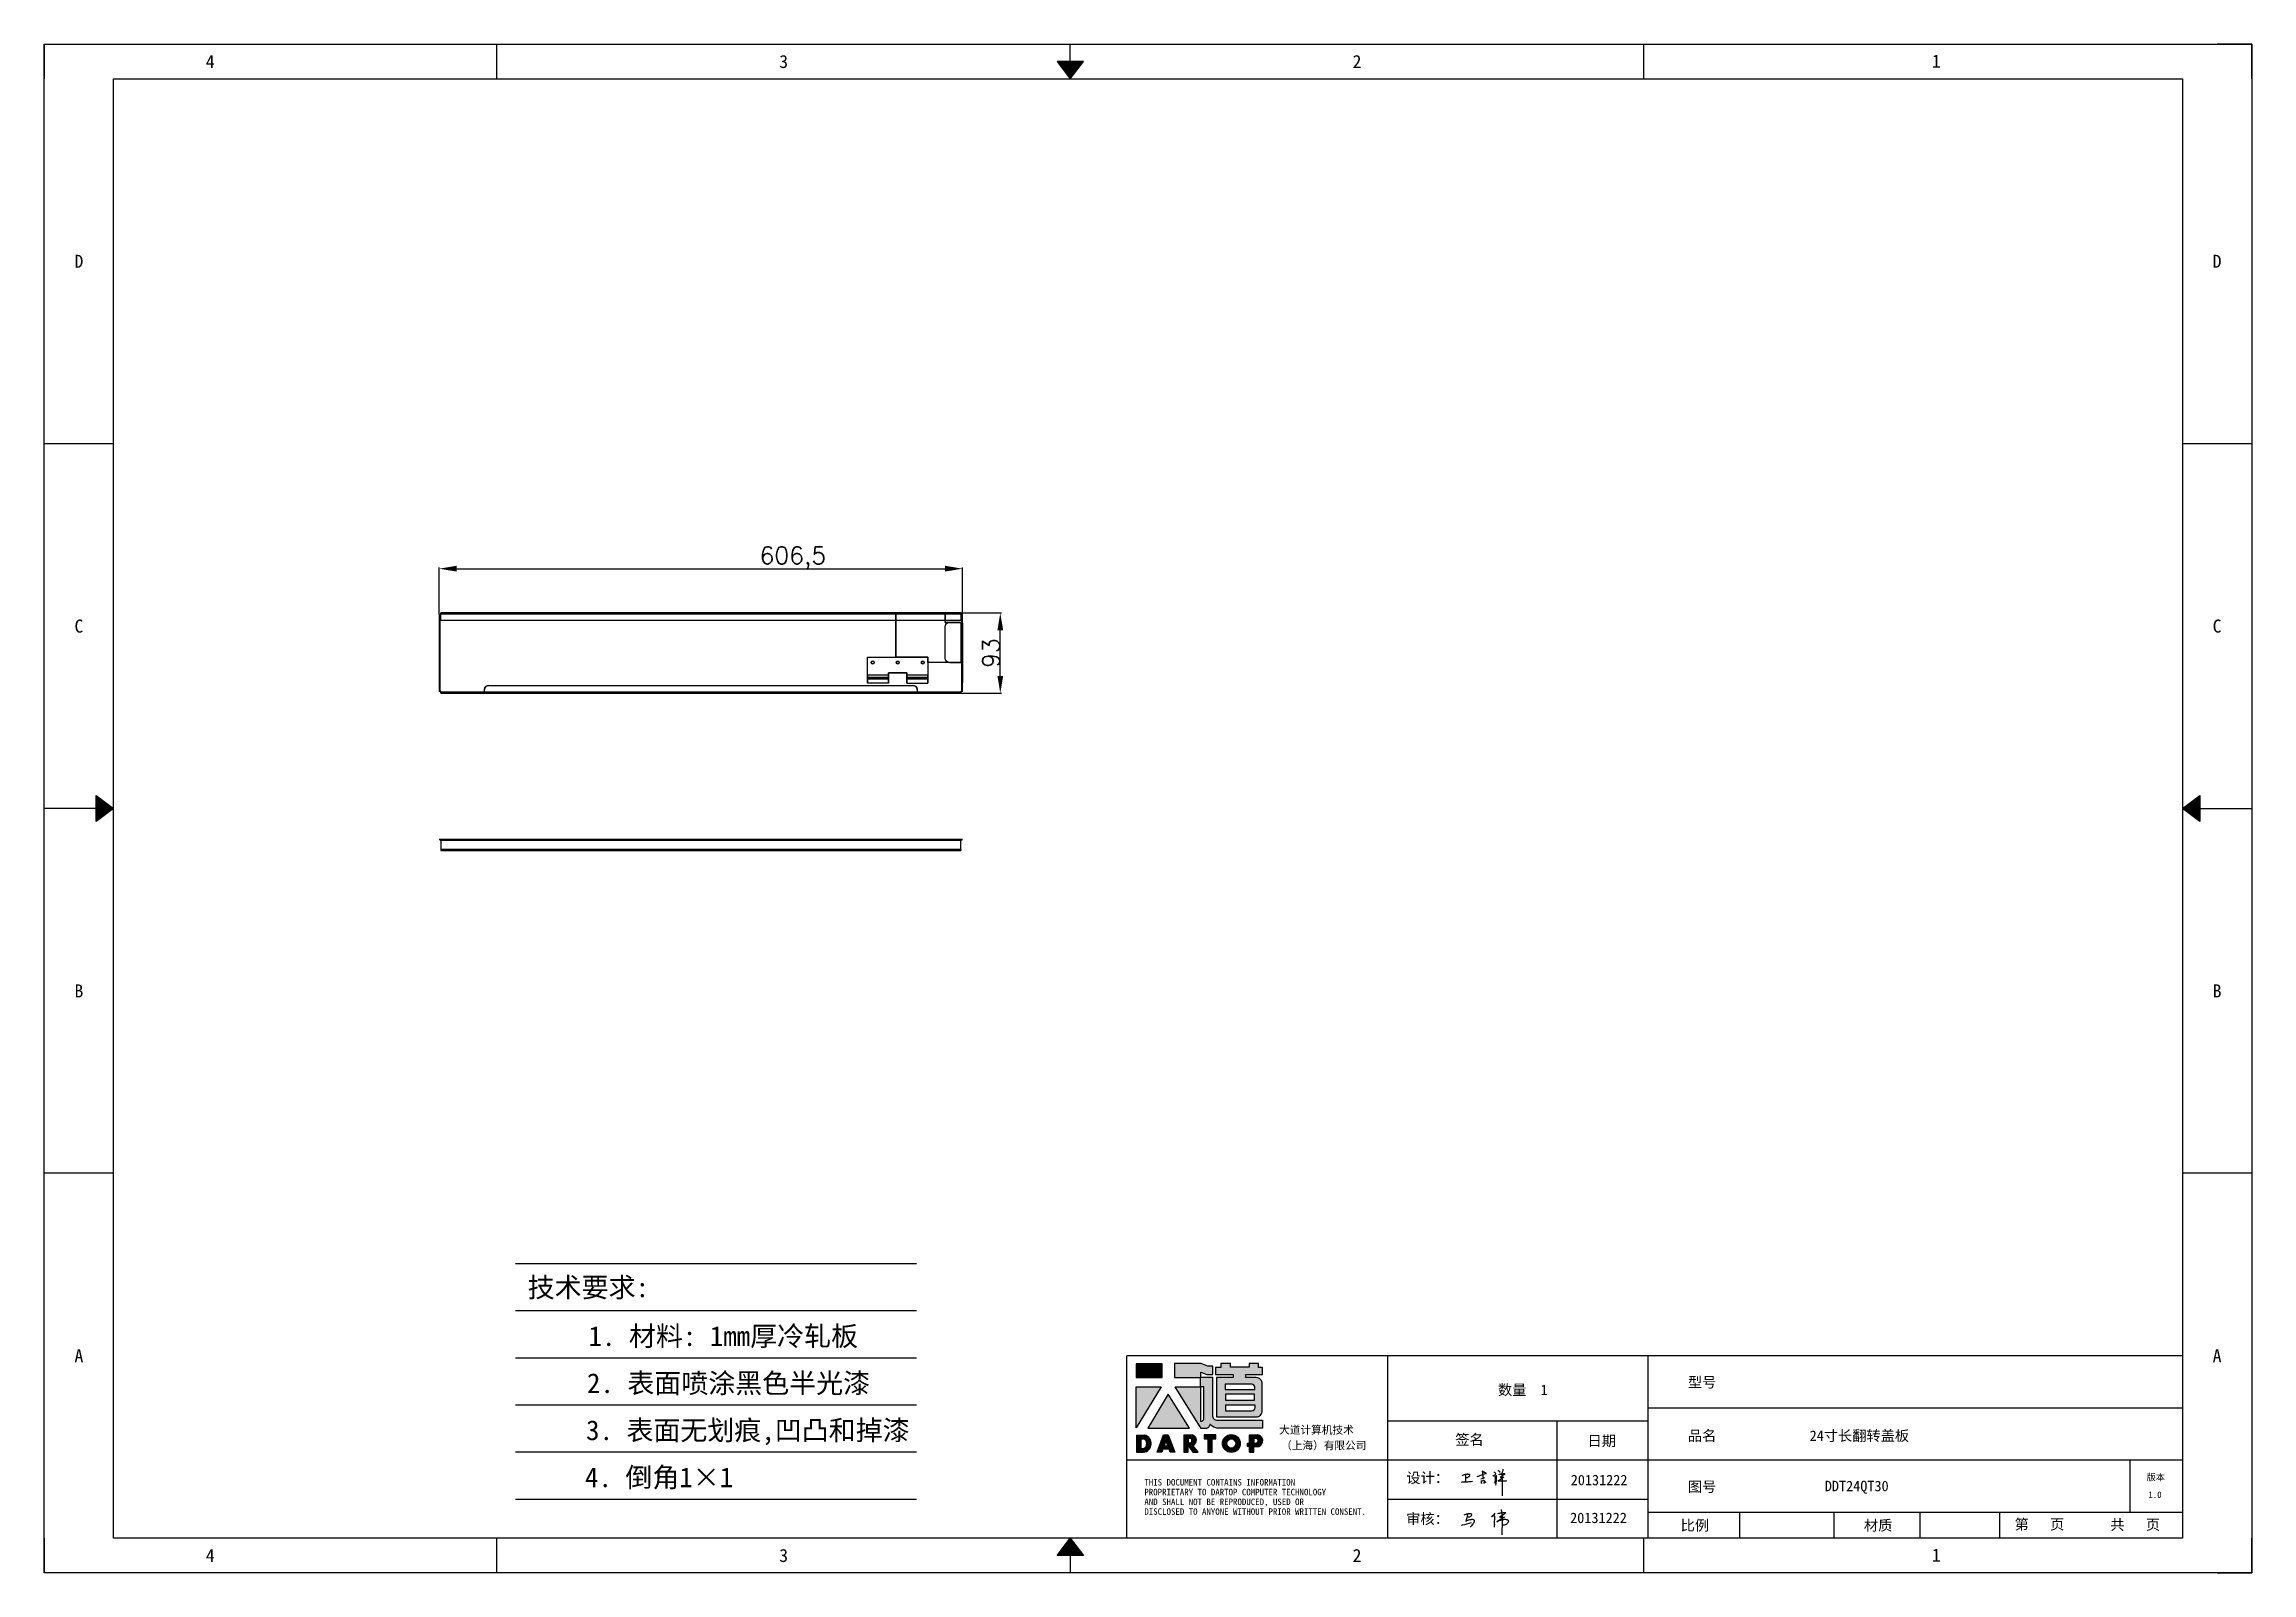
# Model space of a CAD drawing. Header units: millimetres. Extents: x 120943 to 145233, y 4425 to 40233.
# Drawn here: x 121957 to 124516, y 19467 to 21240 of the extents above; entities that cross this region are included whole.
import ezdxf
from ezdxf.enums import TextEntityAlignment as Align

# ---------------------------------------------------------------- set-up
doc = ezdxf.new("R2010")
doc.units = ezdxf.units.MM
doc.linetypes.add('DOT', pattern=[0.25, 0, -0.25])
doc.layers.add('4', color=7, linetype='Continuous')
doc.layers.add('print', color=30, linetype='Continuous')
doc.layers.add('dim', color=2, linetype='Continuous', lineweight=9)
doc.styles.add('Dartop', font='SIMFANG.TTF')
doc.styles.add('HZ', font='SimSun.ttf')
doc.styles.add('hzHT', font='SIMHEI.TTF')
doc.styles.get("Standard").update_dxf_attribs({"font": 'txt', "bigfont": 'gbcbig.shx'})
doc.dimstyles.new('ISO-25', dxfattribs={"dimtxt": 20, "dimasz": 20, "dimexe": 1.25, "dimexo": 0.625, "dimtad": 1, "dimtxsty": 'Standard', "dimcen": 2.5, "dimadec": 0, "dimazin": 0, "dimtfac": 1, "dimtmove": 0, "dimatfit": 3, "dimfxl": 1, "dimarcsym": 0})

msp = doc.modelspace()

# ---------------------------------------------------------------- texts
at = {"color": 0}
for s, height, style, p in [('4', 15.108, 'Dartop', (122149.38, 21219.728)), ('3', 15.108, 'Dartop', (122814.133, 21219.728)), ('2', 15.108, 'Dartop', (123478.886, 21219.728)), ('1', 15.108, 'Dartop', (124150.525, 21220.207)), ('D', 15.108, 'Dartop', (121997.13, 20988.072)), ('D', 15.108, 'Dartop', (124476.015, 20988.072)), ('C', 15.108, 'Dartop', (121997.13, 20565.047)), ('C', 15.108, 'Dartop', (124476.015, 20565.047)), ('B', 15.108, 'Dartop', (121997.13, 20142.022)), ('B', 15.108, 'Dartop', (124476.015, 20142.022)), ('A', 15.108, 'Dartop', (121997.13, 19718.998)), ('A', 15.108, 'Dartop', (124476.015, 19718.998)), ('数量  1', 12.0864, 'hzHT', (123671.147, 19679.379)), ('型号', 12.0864, 'hzHT', (123879.005, 19688.254)), ('品名', 12.0864, 'hzHT', (123879.005, 19626.207)), ('24寸长翻转盖板', 12.0864, 'hzHT', (124061.306, 19626.237)), ('签名', 12.0864, 'hzHT', (123609.3, 19621.779)), ('日期', 12.0864, 'hzHT', (123762.662, 19620.292)), ('20131222', 12.0864, 'hzHT', (123759.56, 19574.853)), ('版本', 7.554, 'hzHT', (124404.929, 19578.079)), ('图号', 12.0864, 'hzHT', (123879.005, 19567.131)), ('DDT24QT30', 12.0864, 'hzHT', (124058.238, 19567.919)), ('1.0', 7.554, 'Dartop', (124404.02, 19557.891)), ('20131222', 12.0864, 'hzHT', (123758.841, 19530.998)), ('比例', 12.0864, 'hzHT', (123870.577, 19522.279)), ('材质', 12.0864, 'hzHT', (124083.077, 19522.279)), ('第   页', 12.0864, 'hzHT', (124270.045, 19523.533)), ('共   页', 12.0864, 'hzHT', (124381.069, 19523.092)), ('4', 15.108, 'Dartop', (122149.38, 19487.342)), ('3', 15.108, 'Dartop', (122814.133, 19487.342)), ('2', 15.108, 'Dartop', (123478.886, 19487.342)), ('1', 15.108, 'Dartop', (124150.525, 19487.821))]:
    msp.add_text(s, height=height, dxfattribs=dict(at, style=style)).set_placement(p, align=Align.MIDDLE_CENTER)
at = {"style": 'HZ'}
for s, p in [('技术要求:', (122587.761, 19798.277)), ('1. 材料: 1mm厚冷轧板', (122744.239, 19741.79)), ('    2. 表面喷涂黑色半光漆    ', (122750.304, 19687.19)), ('3. 表面无划痕,凹凸和掉漆', (122772.689, 19632.59)), ('4. 倒角1×1         ', (122739.944, 19577.99))]:
    msp.add_text(s, height=22.932, dxfattribs=at).set_placement(p, align=Align.MIDDLE_CENTER)
at = {"color": 0, "style": 'hzHT'}
for s, height, p in [('设计：', 12.0864, (123536.083, 19571.423)), ('THIS DOCUMENT CONTAINS INFORMATION', 7.55401, (123232.371, 19568.447)), ('PROPRIETARY TO DARTOP COMPUTER TECHNOLOGY', 7.55401, (123232.371, 19557.116)), ('AND SHALL NOT BE REPRODUCED, USED OR', 7.55401, (123232.371, 19545.785)), ('DISCLOSED TO ANYONE WITHOUT PRIOR WRITTEN CONSENT.', 7.55401, (123232.371, 19534.454)), ('审核：', 12.0864, (123535.903, 19523.829))]:
    msp.add_text(s, height=height, dxfattribs=at).set_placement(p)
at = {"layer": '4', "color": 0, "style": 'hzHT'}
for s, p in [('大道计算机技术', (123388.609, 19628.447)), ('（上海）有限公司', (123390.89, 19610.38))]:
    msp.add_text(s, height=9.0648, dxfattribs=at).set_placement(p)

# ---------------------------------------------------------------- blocks, each defined once
blk = doc.blocks.new('*D1128')
at = {"layer": 'Defpoints', "color": 0}
for p in [(123021.4, 20631.6), (122414.9, 20578.3, -1), (123021.4, 20578.3, -1)]:
    blk.add_point(p, dxfattribs=at)
at = {"layer": 'dim', "color": 0, "lineweight": -2}
for p, q in [((122414.9, 20579), (122414.9, 20632.9)), ((122434.9, 20631.6), (123001.4, 20631.6)), ((123021.4, 20579), (123021.4, 20632.9))]:
    blk.add_line(p, q, dxfattribs=at)
at = {"layer": 'dim', "color": 0}
for points in [[(122434.9, 20635), (122434.9, 20628.3), (122414.9, 20631.6)], [(123001.4, 20635), (123001.4, 20628.3), (123021.4, 20631.6)]]:
    blk.add_solid(points, dxfattribs=at)
at = {"layer": 'dim', "color": 0, "insert": (122824.9, 20643.9), "char_height": 20, "attachment_point": 5}
blk.add_mtext('606,5', dxfattribs=at)
blk = doc.blocks.new('*D1129')
at = {"layer": 'Defpoints', "color": 0}
for p in [(123019.4, 20580.3, -1), (123065.3, 20580.3), (123019.4, 20487.3, -1)]:
    blk.add_point(p, dxfattribs=at)
at = {"layer": 'dim', "color": 0, "lineweight": -2}
for p, q in [((123020, 20580.3), (123066.6, 20580.3)), ((123065.3, 20507.3), (123065.3, 20560.3)), ((123020, 20487.3), (123066.6, 20487.3))]:
    blk.add_line(p, q, dxfattribs=at)
at = {"layer": 'dim', "color": 0}
for points in [[(123062, 20560.3), (123068.7, 20560.3), (123065.3, 20580.3)], [(123062, 20507.3), (123068.7, 20507.3), (123065.3, 20487.3)]]:
    blk.add_solid(points, dxfattribs=at)
at = {"layer": 'dim', "color": 0, "insert": (123054.7, 20533.8), "char_height": 20, "attachment_point": 5, "rotation": 90}
blk.add_mtext('93', dxfattribs=at)
blk = doc.blocks.new('*U535')
at = {"color": 254, "linetype": 'Continuous', "extrusion": (0, 0, -1)}
for points in [[(-17, 0.333), (-16.812, 0.25), (-17, 0.5)], [(-17, 0.333), (-17.188, 0.25), (-16.812, 0.25)], [(-17, 0.333), (-17, 0.5), (-17.188, 0.25)]]:
    blk.add_solid(points, dxfattribs=at)
blk = doc.blocks.new('*U534')
at = {"color": 254, "linetype": 'Continuous', "extrusion": (0, 0, -1)}
for points in [[(-33.167, 11), (-33, 11), (-33.25, 11.188)], [(-33.167, 11), (-33.25, 11.188), (-33.25, 10.812)], [(-33.167, 11), (-33.25, 10.812), (-33, 11)]]:
    blk.add_solid(points, dxfattribs=at)
blk = doc.blocks.new('*U536')
at = {"color": 254, "linetype": 'Continuous'}
for points in [[(17, 21.667), (17.188, 21.75), (16.812, 21.75)], [(17, 21.667), (16.812, 21.75), (17, 21.5)], [(17, 21.667), (17, 21.5), (17.188, 21.75)]]:
    blk.add_solid(points, dxfattribs=at)
blk = doc.blocks.new('*U533')
at = {"color": 254, "linetype": 'Continuous', "extrusion": (0, 0, -1)}
for points in [[(-0.833, 11), (-0.75, 10.812), (-0.75, 11.188)], [(-0.833, 11), (-0.75, 11.188), (-1, 11)], [(-0.833, 11), (-1, 11), (-0.75, 10.812)]]:
    blk.add_solid(points, dxfattribs=at)
blk = doc.blocks.new('dadao')
for p, q in [((48, 19.2), (44.9, 10.4)), ((44.9, 10.4), (51.2, 10.4)), ((51.2, 10.4), (48, 19.2))]:
    blk.add_line(p, q)
for points in [[(41.8, 121.6), (41.8, 143.7), (-0.4, 143.7), (-0.4, 121.6), (41.8, 121.6)], [(104.8, 122), (104.8, 130.3), (114.1, 126.3), (124.2, 126.3), (124.2, 139.6), (115.9, 139.6), (105.1, 143.9), (61.5, 143.9)], [(61.7, 144), (61.7, 121.3), (103.9, 121.3)], [(113.4, 38.7), (105.1, 38.7), (63, 106.5), (103.9, 106.5), (103.9, 120.9), (103.9, 121.3)], [(109.7, 53.6), (109.7, 106.2), (104.3, 106.2), (104.3, 50.4), (106.6, 50.4)], [(144.6, 94.4), (144.6, 84.8), (192, 84.8), (192, 94.1), (144.9, 94.1)], [(120.2, 45), (119.5, 45), (119.5, 44.6)], [(0, 28), (0, 0), (11.8, 0)], [(0.1, 28), (14, 28)], [(7.1, 21.8), (7.1, 6.1), (12, 6.1)], [(7.1, 21.8), (11.4, 21.8)], [(76.8, 28.2), (76.8, 0), (84.1, 0), (84.1, 11.1), (91.6, -0.1), (100.3, -0.1), (91.7, 11.1)], [(76.8, 28.2), (90.6, 28.2)], [(84, 22.7), (84, 15.3), (87.2, 15.3)], [(84, 22.7), (87.3, 22.7)], [(183.7, 0), (183.7, 9.6), (180.6, 9.6), (180.6, 14.9), (183.8, 14.9), (183.8, 28.1), (196.1, 28.1), (196.5, 28.1)], [(183.7, 0), (190.9, 0), (190.9, 9.6), (198.8, 9.6)], [(194.9, 22.3), (190.8, 22.3), (190.8, 15), (194.4, 15)]]:
    blk.add_lwpolyline(points)
blk.add_lwpolyline([(137.1, 144.2), (137.1, 137.9), (128.3, 137.9), (128.3, 126.5), (157.3, 126.5), (157.3, 121.5), (130.3, 121.5), (130.3, 57.5), (194.4, 57.5, 0.414214), (204.4, 67.5), (204.4, 111.3, 0.414214), (194.4, 121.3), (177.5, 121.3), (177.5, 126.3), (204.7, 126.3), (204.7, 137.7), (198.2, 137.7), (198.2, 143.9), (183.3, 143.9), (183.3, 138), (153, 138), (153, 144.2), (137.1, 144.2)], format="xyb", close=True)
for points in [[(104.8, 122), (123.4, 122), (123.4, 60, 0.414214), (131.4, 52), (204.8, 52), (204.8, 39.1), (131.7, 39.1)], [(144.3, 110.8), (144.3, 101.8), (192.3, 101.8), (192.3, 105.5, 0.414214), (187.3, 110.5), (144.3, 110.5)], [(144.6, 77), (144.6, 67.5), (187.6, 67.5, 0.414214), (192.6, 72.5), (192.6, 76.4), (144.6, 76.4)]]:
    blk.add_lwpolyline(points, format="xyb")
for points in [[(-0.3, 106.2), (40.4, 106.2), (-0.3, 39.7), (-0.3, 106.2)], [(51.7, 94.1), (18.4, 39.3), (86.2, 39.3)], [(43.8, 28.2), (51.8, 28.2), (62.6, -0.1), (55, -0.1), (53.2, 5), (42.9, 5), (41.1, 0), (33.6, 0)], [(110, 28.1), (110, 21.9), (116, 21.9), (116, -0.1), (123.2, -0.1), (123.2, 22), (129.2, 22), (129.2, 28.1), (110, 28.1)]]:
    blk.add_lwpolyline(points, close=True)
for radius in [14.5, 7.44]:
    blk.add_circle((154.2, 14.2), radius)
for centre, radius, start, end in [((99.2, 60.7), 12.6, 305.6399, 325.969), ((111.6, 46.7), 8.19, 282.9811, 347.6627), ((136, 61.7), 22.9, 226.7358, 259.3209), ((8.5, 13.9), 8.49, 294.2143, 69.7177), ((9.6, 14.2), 14.4, 278.6604, 72.3203), ((86.4, 19), 3.8, 282.527, 76.7196), ((88.6, 19.4), 8.95, 290.6073, 77.2124), ((193.7, 18.7), 3.8, 280.9891, 72.5513), ((195.7, 18.6), 9.51, 288.8959, 85.2442)]:
    blk.add_arc(centre, radius, start, end)
blk = doc.blocks.new('h')
for p, q in [((20768.1, -2360.9), (20773, -2359.1)), ((20769.5, -2366.9), (20769.8, -2370.6)), ((20769.8, -2370.6), (20770.9, -2378)), ((20770.9, -2378), (20771.5, -2370.6)), ((20772.4, -2369.3), (20774.9, -2367.8)), ((20773, -2359.1), (20784.1, -2355.2)), ((20773.3, -2331.8), (20775.3, -2338.7)), ((20789.1, -2340.9), (20773.5, -2331.9)), ((20775.3, -2338.7), (20775.6, -2351.2)), ((20775.6, -2351.2), (20775.5, -2357.3)), ((20782.2, -2369.2), (20780, -2377.1)), ((20780, -2377.1), (20788.3, -2371.3)), ((20780.1, -2366.4), (20780.8, -2366.4)), ((20781.9, -2367.4), (20782.2, -2369.2)), ((20845.7, -2343.5), (20848.4, -2353)), ((20848.9, -2370.3), (20847.9, -2424)), ((20848.4, -2353), (20848.9, -2370.3))]:
    blk.add_line(p, q)
for points in [[(20696.6, -2372.4, 0.002073), (20710.6, -2371.9, 0.016137), (20719.6, -2371.3, 0.008314), (20736.9, -2369.3)], [(20699.1, -2348.2, -0.029745), (20704.6, -2345.4, -0.046842), (20708.4, -2344.2, -0.00919), (20714.3, -2343, -0.018517), (20717.2, -2342.5, -0.037841), (20720.3, -2342.4, -0.039541), (20723.2, -2342.8, -0.149785), (20726, -2344.3, -0.204935), (20726.9, -2346.6, -0.074872), (20726.5, -2348.3, -0.061615), (20725.6, -2350.3, -0.034204), (20723.8, -2352.6, -0.045776), (20722.3, -2354.1, -0.054985), (20720.4, -2355.3, -0.036348), (20717.3, -2356.5, -0.067752), (20715.7, -2356.8, -0.043553), (20713.2, -2356.7)], [(20755, -2351.9, -0.024077), (20759.9, -2350.1, -0.013147), (20768.7, -2346.5, -0.00522), (20775.4, -2344.1, -0.018517), (20777.3, -2343.4, -0.008274), (20786.3, -2341, -0.039541), (20788.3, -2340.8, -0.079216), (20789.4, -2341, -0.204935)], [(20813.5, -2350.1, 0.007348), (20815.9, -2348.7, 0.008421), (20818, -2347.3, 0.009459), (20819.7, -2346.2, -0.016325), (20820.7, -2345.5, -0.173771), (20821.8, -2345.3, -0.085159), (20823.9, -2346, -0.125883), (20826, -2347.9, -0.160659), (20826.6, -2350.1, -0.010447), (20826.5, -2352.3, -0.008247), (20826.2, -2355.1, -0.002698), (20825.3, -2374, 0.001562), (20823.9, -2383.7, 0.016137)], [(20816.8, -2335, -0.053561), (20819.6, -2336.1, -0.075272), (20821.3, -2337.3, -0.005295), (20822.5, -2338.5, -0.009337), (20823.1, -2339.1, -0.026146), (20823.7, -2339.8, -0.016644), (20824.5, -2340.9)], [(20832.1, -2329.2, -0.053561), (20834.9, -2330.3, -0.075272), (20836.7, -2331.5, -0.005295), (20837.8, -2332.6, -0.009337), (20838.5, -2333.3, -0.026146), (20839, -2334, -0.016644), (20839.8, -2335.1)], [(20836, -2343.7, -0.02797), (20842.1, -2342.6, -0.048868), (20845.6, -2342.2, -0.00919), (20851.1, -2341.4, -0.018517), (20853.9, -2341.1, -0.037841), (20856.7, -2341.2, -0.039541), (20859.4, -2341.6, -0.018282), (20840.6, -2354.7, -0.000937)], [(20847.6, -2340.2, 0.021784), (20849.6, -2335.9, 0.028296), (20850.8, -2332.4, 0.008136), (20851.9, -2328.2, 0.028913), (20852.2, -2327, 0.08193), (20852.1, -2325.9, 0.075058), (20851.7, -2324.7, 0.275043)]]:
    blk.add_lwpolyline(points, format="xyb")
for points in [[(20711.3, -2343.5), (20711.3, -2343.5), (20711.5, -2355.8), (20710.7, -2368), (20710.6, -2371.9)], [(20821.5, -2350.6), (20822.4, -2359.2), (20822.2, -2364.9), (20821.7, -2369), (20821.3, -2376.3), (20823.6, -2368.5), (20827.2, -2366.3), (20829.5, -2366.3)], [(20840.6, -2354.7), (20850, -2354.7), (20855, -2354.3), (20845.9, -2361.1), (20840.5, -2364), (20833, -2367.5), (20863.2, -2367.4), (20865.9, -2367.3)]]:
    blk.add_lwpolyline(points)
for centre, radius, start, end in [((20773.7, -2371.2), 2.3, 121.9907, 163.60158), ((20787.5, -2406), 40.3, 100.61827, 108.24823), ((20780.8, -2367.6), 1.15, 9.4675, 90)]:
    blk.add_arc(centre, radius, start, end)

# ---------------------------------------------------------------- dimensions: what is measured, and where the dimension line sits
at = {"layer": 'dim'}
dim = msp.add_linear_dim(base=(123021.396, 20631.637, 1), p1=(122414.896, 20578.349), p2=(123021.396, 20578.349), dimstyle='ISO-25', dxfattribs=at)
dim.commit()
dim.dimension.update_dxf_attribs({"geometry": '*D1128', "text_midpoint": (122824.941, 20631.637, 1), "dimtype": 160})
dim = msp.add_linear_dim(base=(123065.329, 20580.349, 1), p1=(123019.396, 20487.349), p2=(123019.396, 20580.349), angle=90, dimstyle='ISO-25', dxfattribs=at)
dim.commit()
dim.dimension.update_dxf_attribs({"geometry": '*D1129', "text_midpoint": (123065.329, 20533.849, 1), "dimtype": 160})

# ---------------------------------------------------------------- hatches: boundary and pattern name
for points in [[(123252.939, 19709.642), (123222.804, 19709.642), (123222.804, 19693.897), (123252.939, 19693.897)], [(123251.969, 19682.881), (123222.885, 19682.881), (123222.885, 19635.395)], [(123260.031, 19674.264), (123236.256, 19635.079), (123284.668, 19635.079)], [(123315.407, 19627.061), (123301.649, 19627.061), (123301.649, 19622.696), (123305.942, 19622.696), (123305.942, 19606.967), (123311.081, 19606.967), (123311.081, 19622.707), (123315.407, 19622.707)]]:
    msp.add_hatch(color=0).paths.add_polyline_path(points)
h = msp.add_hatch(color=0)
h.paths.add_polyline_path([(123297.973, 19700.073), (123304.624, 19697.2), (123311.814, 19697.2), (123311.814, 19706.717), (123305.882, 19706.717), (123298.153, 19709.769), (123267.178, 19709.769), (123267.178, 19693.674), (123297.316, 19693.674), (123297.316, 19693.349), (123297.316, 19683.062), (123268.091, 19683.062), (123298.151, 19634.686), (123304.103, 19634.686, 0.27937482), (123308.448, 19638.911), (123308.448, 19639.134), (123308.973, 19639.134, 0.14314537), (123317.168, 19634.964), (123369.402, 19634.964), (123369.402, 19644.138), (123316.946, 19644.138, -0.41421356), (123311.232, 19649.852), (123311.232, 19694.183), (123297.973, 19694.183)])
h.paths.add_polyline_path([(123297.62, 19682.856), (123301.449, 19682.855), (123301.449, 19645.309, -0.08893574), (123299.23, 19643.026), (123297.606, 19643.026)], flags=16)
h = msp.add_hatch(color=0)
h.paths.add_polyline_path([(123369.312, 19705.384), (123364.665, 19705.384), (123364.665, 19709.805), (123354.042, 19709.805), (123354.042, 19705.605), (123332.354, 19705.605), (123332.354, 19710.026), (123320.996, 19710.026), (123320.996, 19705.523), (123314.72, 19705.523), (123314.72, 19697.373), (123335.431, 19697.373), (123335.431, 19693.768), (123316.132, 19693.768), (123316.132, 19648.129), (123361.949, 19648.129, 0.41421356), (123369.09, 19655.271), (123369.09, 19686.526, 0.41421356), (123361.949, 19693.668), (123349.837, 19693.668), (123349.837, 19697.205), (123369.312, 19697.205)])
h.paths.add_polyline_path([(123356.889, 19685.931, -0.41421356), (123360.46, 19682.36), (123360.46, 19679.741), (123326.158, 19679.741), (123326.158, 19685.931)], flags=16)
h.paths.add_polyline_path([(123360.238, 19674.214), (123360.238, 19667.582), (123326.379, 19667.582), (123326.379, 19674.214)], flags=16)
h.paths.add_polyline_path([(123360.681, 19661.614), (123360.681, 19658.774, -0.41421356), (123357.11, 19655.203), (123326.379, 19655.203), (123326.379, 19661.614)], flags=16)
h = msp.add_hatch(color=0)
h.paths.add_polyline_path([(123233.076, 19626.99), (123223.099, 19626.99), (123223.099, 19607.027), (123231.502, 19607.027, 0.79301591)])
h.paths.add_polyline_path([(123231.65, 19611.399), (123228.161, 19611.399), (123228.161, 19622.618), (123231.265, 19622.618, -0.67136089)], flags=16)
h = msp.add_hatch(color=0)
h.paths.add_polyline_path([(123260.106, 19627.154), (123254.412, 19627.154), (123247.089, 19607.005), (123252.483, 19607.005), (123253.752, 19610.576), (123261.059, 19610.576), (123262.356, 19606.962), (123267.793, 19606.962)])
h.paths.add_polyline_path([(123259.663, 19614.425), (123255.136, 19614.425), (123257.358, 19620.756)], flags=16)
h = msp.add_hatch(color=0)
h.paths.add_polyline_path([(123287.784, 19627.14), (123277.971, 19627.14), (123277.971, 19606.994), (123283.157, 19606.994), (123283.157, 19614.981), (123288.487, 19606.922), (123294.753, 19606.922), (123288.619, 19614.93, 0.74405494)])
h.paths.add_polyline_path([(123283.109, 19617.962), (123283.109, 19623.253), (123285.427, 19623.253, -0.79680897), (123285.392, 19617.962)], flags=16)
h = msp.add_hatch(color=0)
h.paths.add_polyline_path([(123322.887, 19617.139, 1), (123343.573, 19617.139, 1)])
h.paths.add_polyline_path([(123338.543, 19617.139, -1), (123327.916, 19617.139, -1)], flags=16)
h = msp.add_hatch(color=0)
h.paths.add_polyline_path([(123363.414, 19627.092), (123363.117, 19627.092), (123354.369, 19627.092), (123354.369, 19617.69), (123352.048, 19617.69), (123352.048, 19613.874), (123354.331, 19613.874), (123354.331, 19607.03), (123359.439, 19607.03), (123359.439, 19613.901), (123365.05, 19613.901, 0.81230381)])
h.paths.add_polyline_path([(123359.363, 19617.716), (123359.363, 19622.975), (123362.269, 19622.975, -0.77821343), (123361.972, 19617.716)], flags=16)

# ---------------------------------------------------------------- linework, layer by layer
at = {"color": 0, "linetype": 'DOT'}
for p, q in [((121956.842, 21239.872), (124476.015, 21239.872)), ((121956.842, 19507.486), (121956.842, 21199.584)), ((124516.303, 21199.584), (124516.303, 19507.486)), ((124476.015, 19467.198), (121956.842, 19467.198))]:
    msp.add_line(p, q, dxfattribs=at)
at = {"color": 0}
for p, q in [((121956.842, 21239.872), (121956.842, 21199.584)), ((121956.842, 21239.872), (121956.842, 21239.872)), ((122481.756, 21199.584), (122481.756, 21239.872)), ((123146.509, 21219.728), (123146.509, 21239.872)), ((123811.262, 21199.584), (123811.262, 21239.872)), ((124516.303, 21239.872), (124476.015, 21239.872)), ((124516.303, 21199.584), (124516.303, 21239.872)), ((122037.419, 19507.486), (122037.419, 21199.584)), ((122037.419, 21199.584), (124435.727, 21199.584)), ((124435.727, 21199.584), (124435.727, 19507.486)), ((122037.419, 20776.559), (121956.842, 20776.559)), ((124516.303, 20776.559), (124435.727, 20776.559)), ((122017.274, 20353.535), (121956.842, 20353.535)), ((124455.871, 20353.535), (124516.303, 20353.535)), ((122037.419, 19930.51), (121956.842, 19930.51)), ((124516.303, 19930.51), (124435.727, 19930.51)), ((124435.727, 19718.998), (123211.977, 19718.998)), ((123211.977, 19507.486), (123211.977, 19718.998)), ((123514.138, 19718.998), (123514.138, 19507.486)), ((123816.298, 19507.486), (123816.298, 19718.998)), ((123816.298, 19658.566), (124435.727, 19658.566)), ((123514.138, 19643.458), (123816.298, 19643.458)), ((123710.542, 19643.458), (123710.542, 19507.486)), ((123211.977, 19598.134), (123514.138, 19598.134)), ((123514.138, 19598.134), (124435.727, 19598.134)), ((124375.295, 19537.702), (124375.295, 19598.134)), ((123514.138, 19552.81), (123816.298, 19552.81)), ((123816.298, 19537.702), (124435.727, 19537.702)), ((123922.606, 19507.486), (123922.606, 19537.702)), ((124032.163, 19507.486), (124032.163, 19537.702)), ((124131.76, 19507.486), (124131.76, 19537.702)), ((124224.214, 19507.486), (124224.214, 19537.702)), ((121956.842, 19507.486), (121956.842, 19467.198)), ((124435.727, 19507.486), (122037.419, 19507.486)), ((122481.756, 19467.198), (122481.756, 19507.486)), ((123811.262, 19467.198), (123811.262, 19507.486)), ((124516.303, 19467.198), (124516.303, 19507.486)), ((123146.509, 19487.342), (123146.509, 19467.198)), ((121956.842, 19467.198), (121956.842, 19467.198)), ((124476.015, 19467.198), (124516.303, 19467.198))]:
    msp.add_line(p, q, dxfattribs=at)
at = {"extrusion": (3.98566e-30, 0, -1)}
for p, q in [((122414.896, 20578.349), (122414.896, 20489.349)), ((122414.896, 20578.349), (122416.896, 20578.349)), ((122416.896, 20578.349), (122416.896, 20580.349)), ((123019.396, 20580.349), (122416.896, 20580.349)), ((123019.396, 20580.349), (123019.396, 20578.349)), ((123019.396, 20578.349), (123021.396, 20578.349)), ((123021.396, 20489.349), (123021.396, 20578.349)), ((122416.896, 20489.349), (122414.896, 20489.349)), ((122416.896, 20487.349), (122416.896, 20489.349)), ((122416.896, 20487.349), (123019.396, 20487.349)), ((123019.396, 20489.349), (123019.396, 20487.349)), ((123021.396, 20489.349), (123019.396, 20489.349))]:
    msp.add_line(p, q, dxfattribs=at)
for p, q in [((122415.896, 20489.349, 1), (122415.896, 20578.349, 1)), ((122416.896, 20578.349, 1), (122415.896, 20578.349, 1)), ((122416.896, 20571.349, 12.7), (122416.896, 20580.349, 12.7)), ((122416.896, 20580.349, 12.7), (123019.396, 20580.349, 12.7)), ((122416.896, 20579.349, 1), (122416.896, 20578.349, 1)), ((122416.896, 20579.349, 1), (123019.396, 20579.349, 1)), ((122944.396, 20528.849, 2), (122944.396, 20579.349, 2)), ((122944.396, 20579.349, 2), (123001.396, 20579.349, 2)), ((123001.396, 20569.349, 2), (123001.396, 20579.349, 2)), ((123019.396, 20580.349, 12.7), (123019.396, 20571.349, 12.7)), ((123019.396, 20578.349, 1), (123019.396, 20579.349, 1)), ((123020.396, 20578.349, 1), (123019.396, 20578.349, 1)), ((123020.396, 20578.349, 1), (123020.396, 20489.349, 1)), ((123019.396, 20571.349, 12.7), (122416.896, 20571.349, 12.7)), ((123019.396, 20569.349, 2), (123001.396, 20569.349, 2)), ((123019.396, 20569.349, 2), (123019.396, 20522.849, 2)), ((123020.396, 20568.349, 22), (123020.396, 20499.349, 22)), ((123020.396, 20568.349, 22), (123021.396, 20568.349, 22)), ((123021.396, 20568.349, 22), (123021.396, 20499.349, 22)), ((122911.396, 20503.849, 2.5), (122911.396, 20528.849, 2.5)), ((122911.396, 20528.849, 2.5), (122981.396, 20528.849, 2.5)), ((122944.396, 20528.849, 2), (122981.396, 20528.849, 2)), ((122981.396, 20528.849, 2), (122981.396, 20522.849, 2)), ((122981.396, 20528.849, 2.5), (122981.396, 20503.849, 2.5)), ((122935.896, 20508.025, 3.25), (122911.396, 20508.025, 3.25)), ((122911.396, 20506.014, 3.25), (122935.896, 20506.014, 3.25)), ((122935.896, 20503.849, 2.5), (122911.396, 20503.849, 2.5)), ((122911.396, 20503.849, 1), (122935.896, 20503.849, 1)), ((122935.896, 20503.849, 2.5), (122911.396, 20503.849, 2.5)), ((122935.896, 20503.849, 2.5), (122935.896, 20510.849, 2.5)), ((122935.896, 20510.849, 2.5), (122956.896, 20510.849, 2.5)), ((122956.896, 20510.849, 2.5), (122956.896, 20503.849, 2.5)), ((122981.396, 20508.025, 3.25), (122956.896, 20508.025, 3.25)), ((122956.896, 20506.014, 3.25), (122981.396, 20506.014, 3.25)), ((122981.396, 20503.849, 2.5), (122956.896, 20503.849, 2.5)), ((122956.896, 20503.849, 1), (122981.396, 20503.849, 1)), ((122981.396, 20503.849, 2.5), (122956.896, 20503.849, 2.5)), ((123019.396, 20522.849, 2), (122981.396, 20522.849, 2)), ((122415.896, 20489.349, 1), (122416.896, 20489.349, 1)), ((122416.896, 20489.349, 1), (122416.896, 20488.349, 1)), ((123019.396, 20488.349, 1), (122416.896, 20488.349, 1)), ((122416.896, 20488.349, 12.7), (122416.896, 20487.349, 12.7)), ((122416.896, 20488.349, 12.7), (122467.396, 20488.349, 12.7)), ((122416.896, 20487.349, 12.7), (123019.396, 20487.349, 12.7)), ((122467.396, 20488.349, 12.7), (122467.396, 20491.349, 12.7)), ((122472.396, 20496.349, 12.7), (122963.896, 20496.349, 12.7)), ((122935.896, 20498.944, 5.03), (122911.396, 20498.944, 5.03)), ((122957.146, 20498.944, 1), (122981.396, 20498.944, 5.03)), ((122968.896, 20491.349, 12.7), (122968.896, 20488.349, 12.7)), ((122968.896, 20488.349, 12.7), (123019.396, 20488.349, 12.7)), ((123019.396, 20488.349, 1), (123019.396, 20489.349, 1)), ((123019.396, 20489.349, 1), (123020.396, 20489.349, 1)), ((123019.396, 20488.349, 12.7), (123019.396, 20487.349, 12.7)), ((123021.396, 20499.349, 22), (123020.396, 20499.349, 22)), ((123019.396, 20316.708, -141.047), (122416.896, 20316.708, -141.047)), ((122416.896, 20316.708, -141.047), (122416.896, 20305.008, -141.047)), ((122416.896, 20305.008, -141.047), (122467.396, 20305.008, -141.047)), ((122467.396, 20306.008, -141.047), (122467.396, 20305.008, -141.047)), ((122968.896, 20306.008, -141.047), (122467.396, 20306.008, -141.047)), ((122968.896, 20305.008, -141.047), (122968.896, 20306.008, -141.047)), ((122968.896, 20305.008, -141.047), (123019.396, 20305.008, -141.047)), ((123019.396, 20305.008, -141.047), (123019.396, 20316.708, -141.047)), ((123646.039, 19529.293), (123643.902, 19528.152)), ((123644.025, 19531.696), (123647.8, 19531.696)), ((123649.813, 19531.879), (123646.039, 19529.293)), ((123646.175, 19540.656), (123647.042, 19533.414)), ((123647.042, 19533.414), (123647.183, 19528.067)), ((123647.8, 19531.696), (123649.813, 19531.879)), ((123643.902, 19528.152), (123640.933, 19526.545)), ((123647.183, 19528.067), (123646.863, 19511.428))]:
    msp.add_line(p, q)
at = {"extrusion": (0, 1, 0)}
for p, q in [((122416.896, 20580.349), (122416.896, 20580.349, 12.7)), ((122416.896, 20580.349, 12.7), (123019.396, 20580.349, 12.7)), ((123019.396, 20580.349), (122416.896, 20580.349)), ((123019.396, 20580.349, 12.7), (123019.396, 20580.349))]:
    msp.add_line(p, q, dxfattribs=at)
at = {"extrusion": (-2.29585e-30, -1, 2.24254e-30)}
for p, q in [((122416.896, 20579.349, 1), (123019.396, 20579.349, 1)), ((122416.896, 20579.349, 1), (122416.896, 20579.349, 11.7)), ((122416.896, 20579.349, 11.7), (123019.396, 20579.349, 11.7)), ((123019.396, 20579.349, 11.7), (123019.396, 20579.349, 1))]:
    msp.add_line(p, q, dxfattribs=at)
at = {"extrusion": (0, 0, -1)}
for p, q in [((122416.896, 20579.349, 11.7), (123019.396, 20579.349, 11.7)), ((122416.896, 20571.349, 11.7), (122416.896, 20579.349, 11.7)), ((122944.396, 20579.349, 1), (122944.396, 20528.849, 1)), ((122944.396, 20579.349, 1), (123001.396, 20579.349, 1)), ((123001.396, 20579.349, 1), (123001.396, 20569.349, 1)), ((123019.396, 20579.349, 11.7), (123019.396, 20571.349, 11.7)), ((123019.396, 20571.349, 11.7), (122416.896, 20571.349, 11.7)), ((123001.396, 20569.349, 1), (123020.396, 20569.349, 1)), ((123001.396, 20527.849, 20), (123001.396, 20564.349, 20)), ((123006.396, 20569.349, 20), (123019.396, 20569.349, 20)), ((123019.396, 20569.349, 20), (123019.396, 20522.849, 20)), ((123020.396, 20569.349, 1), (123020.396, 20522.849, 1)), ((122911.396, 20503.849, 1), (122911.396, 20528.849, 1)), ((122911.396, 20528.849, 1), (122981.396, 20528.849, 1)), ((122981.396, 20528.849, 1), (122944.396, 20528.849, 1)), ((122981.396, 20522.849, 1), (122981.396, 20528.849, 1)), ((122981.396, 20528.849, 1), (122981.396, 20503.849, 1)), ((122911.396, 20503.849, 1), (122935.896, 20503.849, 1)), ((122935.896, 20510.849, 1), (122935.896, 20503.849, 1)), ((122956.896, 20510.849, 1), (122935.896, 20510.849, 1)), ((122956.896, 20503.849, 1), (122956.896, 20510.849, 1)), ((122956.896, 20503.849, 1), (122981.396, 20503.849, 1)), ((123020.396, 20522.849, 1), (122981.396, 20522.849, 1)), ((123006.396, 20522.849, 20), (123019.396, 20522.849, 20)), ((122467.396, 20488.349, 11.7), (122467.396, 20491.349, 11.7)), ((122968.896, 20488.349, 11.7), (122467.396, 20488.349, 11.7)), ((122472.396, 20496.349, 11.7), (122963.896, 20496.349, 11.7)), ((122968.896, 20491.349, 11.7), (122968.896, 20488.349, 11.7))]:
    msp.add_line(p, q, dxfattribs=at)
at = {"extrusion": (-4.27492e-28, 1, 0)}
for p, q in [((122944.396, 20579.349, 1), (123001.396, 20579.349, 1)), ((122944.396, 20579.349, 2), (123001.396, 20579.349, 2)), ((122944.396, 20579.349, 2), (122944.396, 20579.349, 1)), ((123001.396, 20579.349, 2), (123001.396, 20579.349, 1))]:
    msp.add_line(p, q, dxfattribs=at)
at = {"extrusion": (-1, 0, 0)}
for p, q in [((122944.396, 20528.849, 2), (122944.396, 20579.349, 2)), ((122944.396, 20579.349, 1), (122944.396, 20528.849, 1)), ((122944.396, 20579.349, 2), (122944.396, 20579.349, 1)), ((122944.396, 20528.849, 1), (122944.396, 20528.849, 2))]:
    msp.add_line(p, q, dxfattribs=at)
at = {"extrusion": (-1, 0, -2.22045e-16)}
for p, q in [((122956.896, 20510.849, 2.5), (122956.896, 20503.849, 2.5)), ((122956.896, 20510.849, 1), (122956.896, 20510.849, 2.5)), ((122956.896, 20503.849, 1), (122956.896, 20510.849, 1)), ((122956.896, 20508.025, 3.25), (122956.896, 20506.014, 3.25))]:
    msp.add_line(p, q, dxfattribs=at)
at = {"extrusion": (6.31089e-30, 1, -2.22045e-16)}
for p, q in [((122416.896, 20317.708, -140.047), (122414.896, 20317.708, -140.047)), ((122414.896, 20317.708, -51.047), (122414.896, 20317.708, -140.047)), ((122414.896, 20317.708, -51.047), (122416.896, 20317.708, -51.047)), ((122416.896, 20317.708, -142.047), (122416.896, 20317.708, -140.047)), ((122416.896, 20317.708, -142.047), (123019.396, 20317.708, -142.047)), ((122416.896, 20317.708, -51.047), (122416.896, 20317.708, -49.047)), ((123019.396, 20317.708, -49.047), (122416.896, 20317.708, -49.047)), ((123019.396, 20317.708, -140.047), (123019.396, 20317.708, -142.047)), ((123021.396, 20317.708, -140.047), (123019.396, 20317.708, -140.047)), ((123019.396, 20317.708, -51.047), (123021.396, 20317.708, -51.047)), ((123019.396, 20317.708, -49.047), (123019.396, 20317.708, -51.047)), ((123021.396, 20317.708, -140.047), (123021.396, 20317.708, -51.047))]:
    msp.add_line(p, q, dxfattribs=at)
at = {"extrusion": (0, -1, 2.22045e-16)}
for p, q in [((122415.896, 20316.708, -140.047), (122416.896, 20316.708, -140.047)), ((122415.896, 20316.708, -140.047), (122415.896, 20316.708, -51.047)), ((122416.896, 20316.708, -51.047), (122415.896, 20316.708, -51.047)), ((122416.896, 20316.708, -140.047), (122416.896, 20316.708, -141.047)), ((123019.396, 20316.708, -141.047), (122416.896, 20316.708, -141.047)), ((122416.896, 20316.708, -50.047), (122416.896, 20316.708, -51.047)), ((122416.896, 20316.708, -50.047), (123019.396, 20316.708, -50.047)), ((123019.396, 20316.708, -141.047), (123019.396, 20316.708, -140.047)), ((123019.396, 20316.708, -140.047), (123020.396, 20316.708, -140.047)), ((123020.396, 20316.708, -51.047), (123019.396, 20316.708, -51.047)), ((123019.396, 20316.708, -51.047), (123019.396, 20316.708, -50.047)), ((123020.396, 20316.708, -51.047), (123020.396, 20316.708, -140.047))]:
    msp.add_line(p, q, dxfattribs=at)
at = {"extrusion": (0, -2.22045e-16, -1)}
for p, q in [((122416.896, 20317.708, -142.047), (122416.896, 20305.008, -142.047)), ((122416.896, 20317.708, -142.047), (123019.396, 20317.708, -142.047)), ((122416.896, 20306.008, -58.047), (122416.896, 20305.008, -58.047)), ((123019.396, 20306.008, -58.047), (122416.896, 20306.008, -58.047)), ((122416.896, 20305.008, -142.047), (123019.396, 20305.008, -142.047)), ((123019.396, 20305.008, -58.047), (122416.896, 20305.008, -58.047)), ((123019.396, 20305.008, -142.047), (123019.396, 20317.708, -142.047)), ((123019.396, 20306.008, -58.047), (123019.396, 20305.008, -58.047))]:
    msp.add_line(p, q, dxfattribs=at)
at = {"extrusion": (-2.29585e-30, -2.22045e-16, -1)}
for p, q in [((122416.896, 20316.708, -50.047), (123019.396, 20316.708, -50.047)), ((122416.896, 20316.708, -50.047), (122416.896, 20306.008, -50.047)), ((122416.896, 20306.008, -50.047), (123019.396, 20306.008, -50.047)), ((123019.396, 20306.008, -50.047), (123019.396, 20316.708, -50.047))]:
    msp.add_line(p, q, dxfattribs=at)
at = {"extrusion": (0, 1, -2.22045e-16)}
for p, q in [((122416.896, 20306.008, -50.047), (123019.396, 20306.008, -50.047)), ((122416.896, 20306.008, -58.047), (122416.896, 20306.008, -50.047)), ((123019.396, 20306.008, -58.047), (122416.896, 20306.008, -58.047)), ((123019.396, 20306.008, -50.047), (123019.396, 20306.008, -58.047))]:
    msp.add_line(p, q, dxfattribs=at)
at = {"color": 0}
for points in [[(123146.509, 21199.584), (123161.617, 21219.728), (123131.401, 21219.728), (123146.509, 21199.584)], [(122037.419, 20353.535), (122017.274, 20338.427), (122017.274, 20368.643), (122037.419, 20353.535)], [(124435.727, 20353.535), (124455.871, 20368.643), (124455.871, 20338.427), (124435.727, 20353.535)], [(123146.509, 19507.486), (123161.617, 19487.342), (123131.401, 19487.342), (123146.509, 19507.486)]]:
    msp.add_lwpolyline(points, close=True, dxfattribs=at)
for points in [[(123603.2, 19534.308, -0.02974503), (123604.928, 19535.174, -0.04684215), (123606.097, 19535.55, -0.00919025), (123607.922, 19535.919, -0.01851715), (123608.837, 19536.051, -0.03784064), (123609.781, 19536.081, -0.03954126), (123610.678, 19535.97, -0.14978519), (123611.554, 19535.491, -0.20493524), (123611.823, 19534.797, -0.07487171), (123611.721, 19534.25, -0.06161465), (123611.423, 19533.644, -0.0342039), (123610.882, 19532.931, -0.04577587), (123610.399, 19532.469, -0.05498501), (123609.814, 19532.101, -0.03634791), (123608.844, 19531.715, -0.06775206), (123608.359, 19531.632, -0.04355337), (123607.596, 19531.671)], [(123640.933, 19526.545, -0.02974503), (123643.628, 19527.895, -0.04684215), (123645.453, 19528.482, -0.00919025), (123648.299, 19529.057, -0.01851715), (123649.726, 19529.264, -0.03784064), (123651.199, 19529.31, -0.03954126), (123652.599, 19529.136, -0.14978519), (123653.966, 19528.39, -0.20493524), (123654.385, 19527.308, -0.07487171), (123654.225, 19526.454, -0.06161465), (123653.761, 19525.509, -0.0342039), (123652.918, 19524.396, -0.04577587), (123652.163, 19523.675, -0.05498501), (123651.25, 19523.102, -0.03634791), (123649.738, 19522.5, -0.06775206), (123648.981, 19522.369, -0.04355337), (123647.791, 19522.431)], [(123642.171, 19536.15, -0.02797026), (123644.612, 19536.601, -0.04886788), (123646.027, 19536.752, -0.00919025), (123648.252, 19537.081, -0.01851715), (123649.364, 19537.183, -0.03784064), (123650.505, 19537.159, -0.03954126), (123651.58, 19536.968, -0.01828189), (123644.025, 19531.696, -0.0009369)]]:
    msp.add_lwpolyline(points, format="xyb")
msp.add_lwpolyline([(123607.008, 19535.743), (123607.008, 19535.743), (123606.431, 19532.203), (123605.48, 19528.874), (123604.858, 19526.831)])
for centre in [(122917.396, 20522.849, 2.5), (122946.396, 20522.849, 2.5), (122975.396, 20522.849, 1), (122975.396, 20522.849, 2.5)]:
    msp.add_circle(centre, 1.7)
at = {"extrusion": (0, 0, -1)}
for centre in [(-122917.396, 20522.849, -1), (-122946.396, 20522.849, -1), (-122975.396, 20522.849, -2.5), (-122975.396, 20522.849, -1)]:
    msp.add_circle(centre, 1.7, dxfattribs=at)
for centre, start, end in [((-123006.396, 20564.349, -20), 0, 90), ((-123006.396, 20527.849, -20), 270, 0), ((-122472.396, 20491.349, -11.7), 0, 90), ((-122963.896, 20491.349, -11.7), 90, 180)]:
    msp.add_arc(centre, 5, start, end, dxfattribs=at)
at = {"extrusion": (1, 0, -2.22045e-16)}
for centre in [(20503.849, 6, 122911.396), (20503.849, 6, 122935.896)]:
    msp.add_arc(centre, 5, 326.632987, 270, dxfattribs=at)
at = {"extrusion": (-1, 0, 2.22045e-16)}
for centre in [(-20503.849, 6, -122911.396), (-20503.849, 6, -122935.896)]:
    msp.add_arc(centre, 3.5, 270, 231.786789, dxfattribs=at)
at = {"extrusion": (-1, 0, -2.22045e-16)}
for centre, radius, end in [((-20503.849, 6, -122956.896), 5, 213.367013), ((-20503.849, 6, -122956.896), 3.5, 231.786789), ((-20503.849, 6, -122956.896), 3.5, 231.786789), ((-20503.849, 6, -122981.396), 3.5, 231.786789)]:
    msp.add_arc(centre, radius, 270, end, dxfattribs=at)
at = {"extrusion": (1, 0, 2.22045e-16)}
for centre in [(20503.849, 6, 122956.896), (20503.849, 6, 122981.396)]:
    msp.add_arc(centre, 5, 326.632987, 270, dxfattribs=at)
for centre, radius, start, end in [((122472.396, 20491.349, 12.7), 5, 90, 180), ((122963.896, 20491.349, 12.7), 5, 0, 90), ((123621.464, 19468.977), 60.779, 100.36867, 102.47486), ((123613.221, 19514.03), 14.979, 96.125337, 100.36867), ((123612.422, 19521.467), 7.499, 87.457037, 96.125337), ((123612.45, 19522.096), 6.87, 78.399567, 87.457037), ((123613.421, 19526.822), 2.045, 44.324655, 78.399567), ((123620.045, 19558.274), 29.831, 299.265464, 300.9495), ((123687.626, 19308.225), 230.333, 102.46592, 103.2053), ((123530.662, 19643.565), 152.514, 313.366132, 315.296084), ((123637.929, 19532.153), 0.975, 52.375745, 91.291159), ((122780.137, 19559.821), 858.927, 357.565664, 358.057278), ((123637.594, 19532.306), 1.118, 357.196828, 33.705179), ((123612.439, 19533.952), 26.332, 352.912546, 354.802684), ((123622.317, 19533.054), 16.413, 354.802684, 357.196828), ((123598.781, 19528.687), 6.385, 281.076982, 291.212632), ((123458.38, 20098.59), 593.276, 283.91895, 284.971512), ((123614.616, 19509.943), 19.504, 113.202449, 120.017497), ((123610.038, 19520.622), 7.885, 102.47486, 113.202449), ((123608.768, 19525.697), 5.03, 283.816254, 294.030509), ((123609.841, 19523.209), 2.32, 294.836428, 309.901134), ((123578.911, 19551.745), 44.385, 316.919563, 320.58866), ((123604.062, 19530.184), 11.285, 324.094808, 331.378357), ((123612.821, 19525.756), 1.508, 319.573073, 337.48549), ((123608.669, 19529.074), 6.777, 324.910666, 333.348429), ((123611.965, 19527.843), 3.301, 326.76781, 340.871018), ((123614.072, 19527.458), 1.134, 357.998393, 44.324655), ((123612.964, 19527.497), 2.243, 340.871018, 357.998393), ((124119.628, 19450.63), 486.8, 171.410173, 171.768083)]:
    msp.add_arc(centre, radius, start, end)
at = {"layer": 'Defpoints'}
for p, q in [((122503.307, 19825.832), (122968.344, 19825.832)), ((122503.307, 19771.232), (122968.344, 19771.232)), ((122503.307, 19771.232), (122968.344, 19771.232)), ((122503.307, 19716.632), (122968.344, 19716.632)), ((122503.307, 19662.032), (122968.344, 19662.032)), ((122503.307, 19607.432), (122968.344, 19607.432)), ((122503.307, 19552.832), (122968.344, 19552.832))]:
    msp.add_line(p, q, dxfattribs=at)
at = {"layer": 'print'}
msp.add_lwpolyline([(121956.842, 21239.872), (124516.303, 21239.872), (124516.303, 19467.198), (121956.842, 19467.198)], close=True, dxfattribs=at)

# ---------------------------------------------------------------- block references
at = {"color": 0, "linetype": 'Continuous', "xscale": 80.57610619627711, "yscale": 80.57610619687368, "zscale": 80.57610619687446}
for name, p in [('*U536', (121776.715, 19467.198)), ('*U533', (121956.842, 19467.198)), ('*U534', (121776.715, 19467.198)), ('*U535', (121776.715, 19467.198))]:
    msp.add_blockref(name, p, dxfattribs=at)
at = {"color": 0}
for name, p, xscale, yscale, zscale in [('dadao', (123223.099, 19607.027), 0.7141973048657924, 0.7141973049202118, 0.7141973049268417), ('h', (117186.318, 20307.733), 0.3098964079397265, 0.3098964079412326, 0.3098964079411201)]:
    msp.add_blockref(name, p, dxfattribs=dict(at, xscale=xscale, yscale=yscale, zscale=zscale))

msp.set_redraw_order([(e.dxf.handle, doc.entitydb.next_handle()) for e in msp.query("TEXT MTEXT ATTDEF DIMENSION ARC_DIMENSION")])  # texts and dimensions are drawn at this point

doc.saveas('drawing.dxf')
